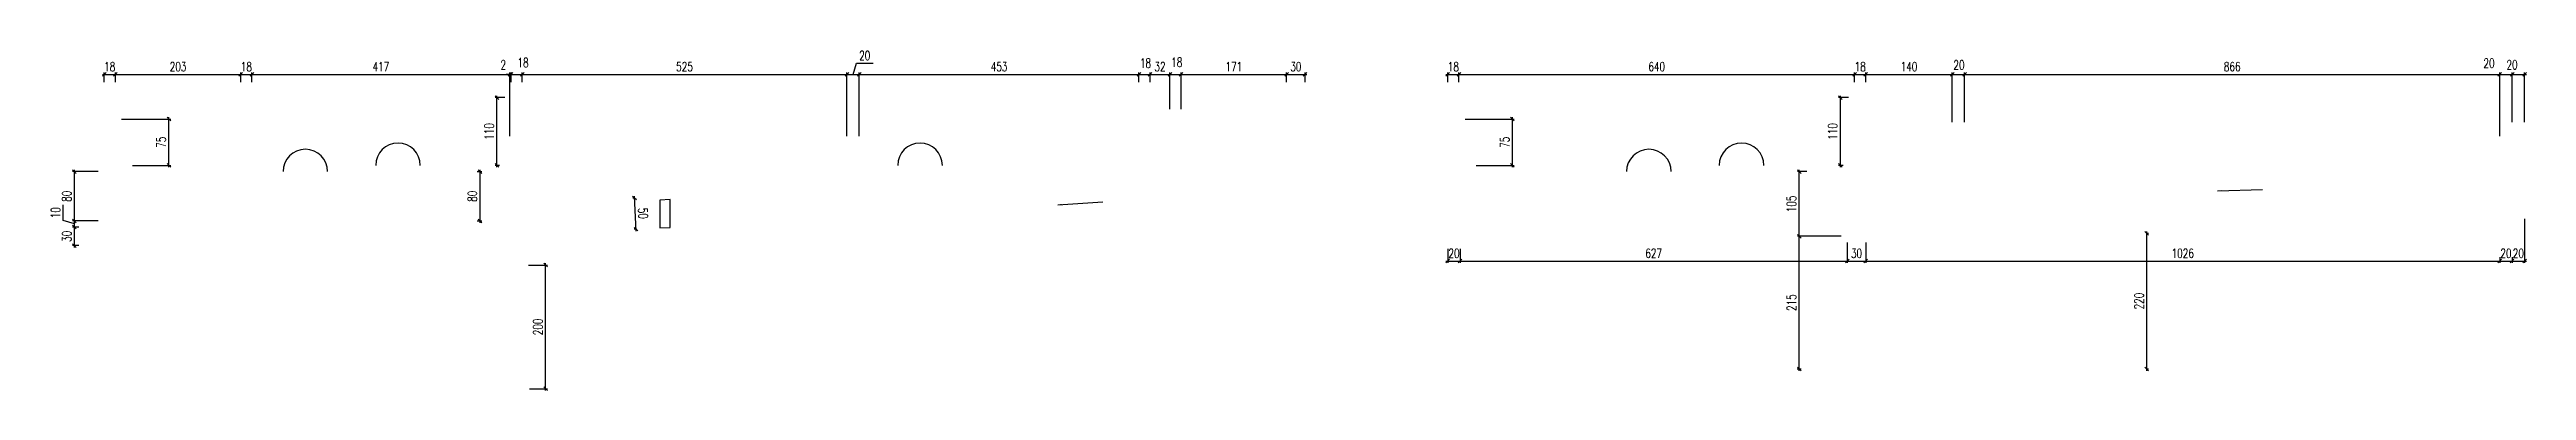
# Model space of a CAD drawing. Extents: x 307 to 786, y -197 to -94.
# Drawn here: x 319.77 to 359.86, y -196.98 to -191.45 of the extents above; entities that cross this region are included whole.
import ezdxf

# ---------------------------------------------------------------- set-up
doc = ezdxf.new("R2010")
doc.units = 0
doc.header["$LTSCALE"] = 0.5
doc.header["$MEASUREMENT"] = 0
doc.layers.get('DEFPOINTS').update_dxf_attribs({"linetype": 'CONTINUOUS'})
doc.layers.add('COTATION', color=7, linetype='CONTINUOUS')
doc.styles.add('ROMANS8', font='romans.shx', dxfattribs={"width": 0.7})
doc.dimstyles.new('COT50 cm', dxfattribs={"dimtxt": 0.15, "dimasz": 0.06, "dimexe": 0.03, "dimexo": 0.1, "dimgap": 0.05, "dimtad": 1, "dimdec": 0, "dimlfac": 100, "dimzin": 0, "dimdsep": 46, "dimtxsty": 'ROMANS8', "dimblk1": 'OBLIQUE', "dimblk2": 'OBLIQUE', "dimsah": 1, "dimcen": 0.03, "dimdle": 0.03, "dimclrt": 1, "dimadec": 0, "dimazin": 0, "dimtfac": 1, "dimtdec": 0, "dimtmove": 0, "dimatfit": 3, "dimfxl": 1, "dimfxlon": 1, "dimtolj": 1, "dimtzin": 0, "dimlwd": -1, "dimlwe": -1, "dimarcsym": 0})

msp = doc.modelspace()

# ---------------------------------------------------------------- blocks, each defined once
blk = doc.blocks.new('_Oblique')
at = {"layer": 'COTATION', "color": 0, "lineweight": -2}
blk.add_line((-0.5, -0.5), (0.5, 0.5), dxfattribs=at)
blk = doc.blocks.new('*D1521')
at = {"layer": 'COTATION', "color": 0, "transparency": 16777216}
for p, q in [((329.242, -193.857), (329.212, -193.859)), ((329.267, -194.39), (329.241, -193.827)), ((329.265, -194.36), (329.236, -194.361))]:
    blk.add_line(p, q, dxfattribs=at)
at = {"layer": 'DEFPOINTS', "color": 0, "transparency": 16777216}
for p in [(329.242, -193.857), (329.257, -193.857), (329.281, -194.359)]:
    blk.add_point(p, dxfattribs=at)
at = {"layer": 'COTATION', "color": 0, "transparency": 16777216, "xscale": 0.06, "yscale": 0.06, "zscale": 0.06}
for p, rotation in [((329.242, -193.857), 92.65795305260876), ((329.265, -194.36), 272.6579530526088)]:
    blk.add_blockref('_Oblique', p, dxfattribs=dict(at, rotation=rotation))
at = {"layer": 'COTATION', "color": 1, "transparency": 16777216, "insert": (329.379, -194.103), "char_height": 0.15, "attachment_point": 5, "rotation": 272.658, "style": 'ROMANS8'}
blk.add_mtext('\\A1;50', dxfattribs=at)
blk = doc.blocks.new('*D1522')
at = {"layer": 'COTATION', "color": 0, "transparency": 16777216}
for p, q in [((326.694, -193.426), (326.771, -193.426)), ((326.741, -194.256), (326.741, -193.396)), ((326.694, -194.226), (326.771, -194.226))]:
    blk.add_line(p, q, dxfattribs=at)
at = {"layer": 'DEFPOINTS', "color": 0, "transparency": 16777216}
for p in [(326.594, -193.426), (326.741, -193.426), (326.594, -194.226)]:
    blk.add_point(p, dxfattribs=at)
at = {"layer": 'COTATION', "color": 0, "transparency": 16777216, "xscale": 0.06, "yscale": 0.06, "zscale": 0.06}
for p, rotation in [((326.741, -193.426), 90), ((326.741, -194.226), 270)]:
    blk.add_blockref('_Oblique', p, dxfattribs=dict(at, rotation=rotation))
at = {"layer": 'COTATION', "color": 1, "transparency": 16777216, "insert": (326.616, -193.826), "char_height": 0.15, "attachment_point": 5, "rotation": 90, "style": 'ROMANS8'}
blk.add_mtext('\\A1;80', dxfattribs=at)
blk = doc.blocks.new('*D1523')
at = {"layer": 'COTATION', "color": 0, "transparency": 16777216}
for p, q in [((320.629, -191.85), (320.869, -191.85)), ((320.659, -191.976), (320.659, -191.82)), ((320.839, -191.976), (320.839, -191.82))]:
    blk.add_line(p, q, dxfattribs=at)
at = {"layer": 'DEFPOINTS', "color": 0, "transparency": 16777216}
for p in [(320.839, -191.85), (320.659, -192.076), (320.839, -192.076)]:
    blk.add_point(p, dxfattribs=at)
at = {"layer": 'COTATION', "color": 0, "transparency": 16777216, "xscale": 0.06, "yscale": 0.06, "zscale": 0.06, "rotation": 180}
blk.add_blockref('_Oblique', (320.659, -191.85), dxfattribs=at)
at = {"layer": 'COTATION', "color": 0, "transparency": 16777216, "xscale": 0.06, "yscale": 0.06, "zscale": 0.06}
blk.add_blockref('_Oblique', (320.839, -191.85), dxfattribs=at)
at = {"layer": 'COTATION', "color": 1, "transparency": 16777216, "insert": (320.749, -191.725), "char_height": 0.15, "attachment_point": 5, "style": 'ROMANS8'}
blk.add_mtext('\\A1;18', dxfattribs=at)
blk = doc.blocks.new('*D1524')
at = {"layer": 'COTATION', "color": 0, "transparency": 16777216}
for p, q in [((320.809, -191.85), (322.899, -191.85)), ((320.839, -191.976), (320.839, -191.82)), ((322.869, -191.976), (322.869, -191.82))]:
    blk.add_line(p, q, dxfattribs=at)
at = {"layer": 'DEFPOINTS', "color": 0, "transparency": 16777216}
for p in [(322.869, -191.85), (320.839, -192.076), (322.869, -192.076)]:
    blk.add_point(p, dxfattribs=at)
at = {"layer": 'COTATION', "color": 0, "transparency": 16777216, "xscale": 0.06, "yscale": 0.06, "zscale": 0.06, "rotation": 180}
blk.add_blockref('_Oblique', (320.839, -191.85), dxfattribs=at)
at = {"layer": 'COTATION', "color": 0, "transparency": 16777216, "xscale": 0.06, "yscale": 0.06, "zscale": 0.06}
blk.add_blockref('_Oblique', (322.869, -191.85), dxfattribs=at)
at = {"layer": 'COTATION', "color": 1, "transparency": 16777216, "insert": (321.854, -191.725), "char_height": 0.15, "attachment_point": 5, "style": 'ROMANS8'}
blk.add_mtext('\\A1;203', dxfattribs=at)
blk = doc.blocks.new('*D1525')
at = {"layer": 'COTATION', "color": 0, "transparency": 16777216}
for p, q in [((322.839, -191.85), (323.079, -191.85)), ((322.869, -191.976), (322.869, -191.82)), ((323.049, -191.976), (323.049, -191.82))]:
    blk.add_line(p, q, dxfattribs=at)
at = {"layer": 'DEFPOINTS', "color": 0, "transparency": 16777216}
for p in [(323.049, -191.85), (322.869, -192.076), (323.049, -192.076)]:
    blk.add_point(p, dxfattribs=at)
at = {"layer": 'COTATION', "color": 0, "transparency": 16777216, "xscale": 0.06, "yscale": 0.06, "zscale": 0.06, "rotation": 180}
blk.add_blockref('_Oblique', (322.869, -191.85), dxfattribs=at)
at = {"layer": 'COTATION', "color": 0, "transparency": 16777216, "xscale": 0.06, "yscale": 0.06, "zscale": 0.06}
blk.add_blockref('_Oblique', (323.049, -191.85), dxfattribs=at)
at = {"layer": 'COTATION', "color": 1, "transparency": 16777216, "insert": (322.959, -191.725), "char_height": 0.15, "attachment_point": 5, "style": 'ROMANS8'}
blk.add_mtext('\\A1;18', dxfattribs=at)
blk = doc.blocks.new('*D1526')
at = {"layer": 'COTATION', "color": 0, "transparency": 16777216}
for p, q in [((323.019, -191.85), (327.254, -191.85)), ((323.049, -191.976), (323.049, -191.82)), ((327.224, -192.85), (327.224, -191.82))]:
    blk.add_line(p, q, dxfattribs=at)
at = {"layer": 'DEFPOINTS', "color": 0, "transparency": 16777216}
for p in [(327.224, -191.85), (323.049, -192.076), (327.224, -193.215)]:
    blk.add_point(p, dxfattribs=at)
at = {"layer": 'COTATION', "color": 0, "transparency": 16777216, "xscale": 0.06, "yscale": 0.06, "zscale": 0.06, "rotation": 180}
blk.add_blockref('_Oblique', (323.049, -191.85), dxfattribs=at)
at = {"layer": 'COTATION', "color": 0, "transparency": 16777216, "xscale": 0.06, "yscale": 0.06, "zscale": 0.06}
blk.add_blockref('_Oblique', (327.224, -191.85), dxfattribs=at)
at = {"layer": 'COTATION', "color": 1, "transparency": 16777216, "insert": (325.137, -191.725), "char_height": 0.15, "attachment_point": 5, "style": 'ROMANS8'}
blk.add_mtext('\\A1;417', dxfattribs=at)
blk = doc.blocks.new('*D1527')
at = {"layer": 'COTATION', "color": 0, "transparency": 16777216}
for p, q in [((327.214, -191.85), (327.454, -191.85)), ((327.244, -191.976), (327.244, -191.82)), ((327.424, -191.976), (327.424, -191.82))]:
    blk.add_line(p, q, dxfattribs=at)
at = {"layer": 'DEFPOINTS', "color": 0, "transparency": 16777216}
for p in [(327.424, -191.85), (327.244, -192.076), (327.424, -192.076)]:
    blk.add_point(p, dxfattribs=at)
at = {"layer": 'COTATION', "color": 0, "transparency": 16777216, "xscale": 0.06, "yscale": 0.06, "zscale": 0.06, "rotation": 180}
blk.add_blockref('_Oblique', (327.244, -191.85), dxfattribs=at)
at = {"layer": 'COTATION', "color": 0, "transparency": 16777216, "xscale": 0.06, "yscale": 0.06, "zscale": 0.06}
blk.add_blockref('_Oblique', (327.424, -191.85), dxfattribs=at)
at = {"layer": 'COTATION', "color": 1, "transparency": 16777216, "insert": (327.438, -191.659), "char_height": 0.15, "attachment_point": 5, "style": 'ROMANS8'}
blk.add_mtext('\\A1;18', dxfattribs=at)
blk = doc.blocks.new('*D1528')
at = {"layer": 'COTATION', "color": 0, "transparency": 16777216}
for p, q in [((327.224, -191.85), (327.164, -191.85)), ((327.224, -192.85), (327.224, -191.82)), ((327.224, -191.85), (327.244, -191.85)), ((327.244, -191.874), (327.244, -191.82)), ((327.244, -191.85), (327.304, -191.85))]:
    blk.add_line(p, q, dxfattribs=at)
at = {"layer": 'DEFPOINTS', "color": 0, "transparency": 16777216}
for p in [(327.244, -191.85), (327.244, -191.974), (327.224, -193.215)]:
    blk.add_point(p, dxfattribs=at)
at = {"layer": 'COTATION', "color": 0, "transparency": 16777216, "xscale": 0.06, "yscale": 0.06, "zscale": 0.06}
blk.add_blockref('_Oblique', (327.224, -191.85), dxfattribs=at)
at = {"layer": 'COTATION', "color": 0, "transparency": 16777216, "xscale": 0.06, "yscale": 0.06, "zscale": 0.06, "rotation": 180}
blk.add_blockref('_Oblique', (327.244, -191.85), dxfattribs=at)
at = {"layer": 'COTATION', "color": 1, "transparency": 16777216, "insert": (327.118, -191.695), "char_height": 0.15, "attachment_point": 5, "style": 'ROMANS8'}
blk.add_mtext('\\A1;2', dxfattribs=at)
blk = doc.blocks.new('*D1529')
at = {"layer": 'COTATION', "color": 0, "transparency": 16777216}
for p, q in [((327.394, -191.85), (332.708, -191.85)), ((327.424, -191.976), (327.424, -191.82)), ((332.678, -192.85), (332.678, -191.82))]:
    blk.add_line(p, q, dxfattribs=at)
at = {"layer": 'DEFPOINTS', "color": 0, "transparency": 16777216}
for p in [(332.678, -191.85), (327.424, -192.076), (332.678, -194.238)]:
    blk.add_point(p, dxfattribs=at)
at = {"layer": 'COTATION', "color": 0, "transparency": 16777216, "xscale": 0.06, "yscale": 0.06, "zscale": 0.06, "rotation": 180}
blk.add_blockref('_Oblique', (327.424, -191.85), dxfattribs=at)
at = {"layer": 'COTATION', "color": 0, "transparency": 16777216, "xscale": 0.06, "yscale": 0.06, "zscale": 0.06}
blk.add_blockref('_Oblique', (332.678, -191.85), dxfattribs=at)
at = {"layer": 'COTATION', "color": 1, "transparency": 16777216, "insert": (330.051, -191.725), "char_height": 0.15, "attachment_point": 5, "style": 'ROMANS8'}
blk.add_mtext('\\A1;525', dxfattribs=at)
blk = doc.blocks.new('*D1530')
at = {"layer": 'COTATION', "color": 0, "transparency": 16777216}
for p, q in [((332.648, -191.85), (332.908, -191.85)), ((332.678, -192.85), (332.678, -191.82)), ((332.778, -191.85), (332.832, -191.67)), ((332.832, -191.67), (333.102, -191.67)), ((332.878, -192.85), (332.878, -191.82))]:
    blk.add_line(p, q, dxfattribs=at)
at = {"layer": 'DEFPOINTS', "color": 0, "transparency": 16777216}
for p in [(332.878, -191.85), (332.878, -193.978), (332.678, -194.238)]:
    blk.add_point(p, dxfattribs=at)
at = {"layer": 'COTATION', "color": 0, "transparency": 16777216, "xscale": 0.06, "yscale": 0.06, "zscale": 0.06, "rotation": 180}
blk.add_blockref('_Oblique', (332.678, -191.85), dxfattribs=at)
at = {"layer": 'COTATION', "color": 0, "transparency": 16777216, "xscale": 0.06, "yscale": 0.06, "zscale": 0.06}
blk.add_blockref('_Oblique', (332.878, -191.85), dxfattribs=at)
at = {"layer": 'COTATION', "color": 1, "transparency": 16777216, "insert": (332.967, -191.545), "char_height": 0.15, "attachment_point": 5, "style": 'ROMANS8'}
blk.add_mtext('\\A1;20', dxfattribs=at)
blk = doc.blocks.new('*D1531')
at = {"layer": 'COTATION', "color": 0, "transparency": 16777216}
for p, q in [((332.848, -191.85), (337.434, -191.85)), ((332.878, -192.85), (332.878, -191.82)), ((337.404, -191.976), (337.404, -191.82))]:
    blk.add_line(p, q, dxfattribs=at)
at = {"layer": 'DEFPOINTS', "color": 0, "transparency": 16777216}
for p in [(337.404, -191.85), (337.404, -192.076), (332.878, -193.978)]:
    blk.add_point(p, dxfattribs=at)
at = {"layer": 'COTATION', "color": 0, "transparency": 16777216, "xscale": 0.06, "yscale": 0.06, "zscale": 0.06, "rotation": 180}
blk.add_blockref('_Oblique', (332.878, -191.85), dxfattribs=at)
at = {"layer": 'COTATION', "color": 0, "transparency": 16777216, "xscale": 0.06, "yscale": 0.06, "zscale": 0.06}
blk.add_blockref('_Oblique', (337.404, -191.85), dxfattribs=at)
at = {"layer": 'COTATION', "color": 1, "transparency": 16777216, "insert": (335.141, -191.725), "char_height": 0.15, "attachment_point": 5, "style": 'ROMANS8'}
blk.add_mtext('\\A1;453', dxfattribs=at)
blk = doc.blocks.new('*D1532')
at = {"layer": 'COTATION', "color": 0, "transparency": 16777216}
for p, q in [((337.374, -191.85), (337.614, -191.85)), ((337.404, -191.976), (337.404, -191.82)), ((337.584, -191.976), (337.584, -191.82))]:
    blk.add_line(p, q, dxfattribs=at)
at = {"layer": 'DEFPOINTS', "color": 0, "transparency": 16777216}
for p in [(337.584, -191.85), (337.404, -192.076), (337.584, -192.076)]:
    blk.add_point(p, dxfattribs=at)
at = {"layer": 'COTATION', "color": 0, "transparency": 16777216, "xscale": 0.06, "yscale": 0.06, "zscale": 0.06, "rotation": 180}
blk.add_blockref('_Oblique', (337.404, -191.85), dxfattribs=at)
at = {"layer": 'COTATION', "color": 0, "transparency": 16777216, "xscale": 0.06, "yscale": 0.06, "zscale": 0.06}
blk.add_blockref('_Oblique', (337.584, -191.85), dxfattribs=at)
at = {"layer": 'COTATION', "color": 1, "transparency": 16777216, "insert": (337.511, -191.669), "char_height": 0.15, "attachment_point": 5, "style": 'ROMANS8'}
blk.add_mtext('\\A1;18', dxfattribs=at)
blk = doc.blocks.new('*D1533')
at = {"layer": 'COTATION', "color": 0, "transparency": 16777216}
for p, q in [((337.554, -191.85), (337.937, -191.85)), ((337.584, -191.976), (337.584, -191.82)), ((337.907, -192.415), (337.907, -191.82))]:
    blk.add_line(p, q, dxfattribs=at)
at = {"layer": 'DEFPOINTS', "color": 0, "transparency": 16777216}
for p in [(337.907, -191.85), (337.584, -192.076), (337.907, -192.515)]:
    blk.add_point(p, dxfattribs=at)
at = {"layer": 'COTATION', "color": 0, "transparency": 16777216, "xscale": 0.06, "yscale": 0.06, "zscale": 0.06, "rotation": 180}
blk.add_blockref('_Oblique', (337.584, -191.85), dxfattribs=at)
at = {"layer": 'COTATION', "color": 0, "transparency": 16777216, "xscale": 0.06, "yscale": 0.06, "zscale": 0.06}
blk.add_blockref('_Oblique', (337.907, -191.85), dxfattribs=at)
at = {"layer": 'COTATION', "color": 1, "transparency": 16777216, "insert": (337.746, -191.725), "char_height": 0.15, "attachment_point": 5, "style": 'ROMANS8'}
blk.add_mtext('\\A1;32', dxfattribs=at)
blk = doc.blocks.new('*D1534')
at = {"layer": 'COTATION', "color": 0, "transparency": 16777216}
for p, q in [((337.877, -191.85), (338.117, -191.85)), ((337.907, -192.415), (337.907, -191.82)), ((338.087, -192.415), (338.087, -191.82))]:
    blk.add_line(p, q, dxfattribs=at)
at = {"layer": 'DEFPOINTS', "color": 0, "transparency": 16777216}
for p in [(338.087, -191.85), (337.907, -192.515), (338.087, -192.515)]:
    blk.add_point(p, dxfattribs=at)
at = {"layer": 'COTATION', "color": 0, "transparency": 16777216, "xscale": 0.06, "yscale": 0.06, "zscale": 0.06, "rotation": 180}
blk.add_blockref('_Oblique', (337.907, -191.85), dxfattribs=at)
at = {"layer": 'COTATION', "color": 0, "transparency": 16777216, "xscale": 0.06, "yscale": 0.06, "zscale": 0.06}
blk.add_blockref('_Oblique', (338.087, -191.85), dxfattribs=at)
at = {"layer": 'COTATION', "color": 1, "transparency": 16777216, "insert": (338.018, -191.654), "char_height": 0.15, "attachment_point": 5, "style": 'ROMANS8'}
blk.add_mtext('\\A1;18', dxfattribs=at)
blk = doc.blocks.new('*D1535')
at = {"layer": 'COTATION', "color": 0, "transparency": 16777216}
for p, q in [((338.057, -191.85), (339.824, -191.85)), ((338.087, -192.415), (338.087, -191.82)), ((339.794, -191.976), (339.794, -191.82))]:
    blk.add_line(p, q, dxfattribs=at)
at = {"layer": 'DEFPOINTS', "color": 0, "transparency": 16777216}
for p in [(339.794, -191.85), (339.794, -192.076), (338.087, -192.515)]:
    blk.add_point(p, dxfattribs=at)
at = {"layer": 'COTATION', "color": 0, "transparency": 16777216, "xscale": 0.06, "yscale": 0.06, "zscale": 0.06, "rotation": 180}
blk.add_blockref('_Oblique', (338.087, -191.85), dxfattribs=at)
at = {"layer": 'COTATION', "color": 0, "transparency": 16777216, "xscale": 0.06, "yscale": 0.06, "zscale": 0.06}
blk.add_blockref('_Oblique', (339.794, -191.85), dxfattribs=at)
at = {"layer": 'COTATION', "color": 1, "transparency": 16777216, "insert": (338.941, -191.725), "char_height": 0.15, "attachment_point": 5, "style": 'ROMANS8'}
blk.add_mtext('\\A1;171', dxfattribs=at)
blk = doc.blocks.new('*D1536')
at = {"layer": 'COTATION', "color": 0, "transparency": 16777216}
for p, q in [((339.764, -191.85), (340.124, -191.85)), ((339.794, -191.976), (339.794, -191.82)), ((340.094, -191.976), (340.094, -191.82))]:
    blk.add_line(p, q, dxfattribs=at)
at = {"layer": 'DEFPOINTS', "color": 0, "transparency": 16777216}
for p in [(340.094, -191.85), (339.794, -192.076), (340.094, -192.076)]:
    blk.add_point(p, dxfattribs=at)
at = {"layer": 'COTATION', "color": 0, "transparency": 16777216, "xscale": 0.06, "yscale": 0.06, "zscale": 0.06, "rotation": 180}
blk.add_blockref('_Oblique', (339.794, -191.85), dxfattribs=at)
at = {"layer": 'COTATION', "color": 0, "transparency": 16777216, "xscale": 0.06, "yscale": 0.06, "zscale": 0.06}
blk.add_blockref('_Oblique', (340.094, -191.85), dxfattribs=at)
at = {"layer": 'COTATION', "color": 1, "transparency": 16777216, "insert": (339.944, -191.725), "char_height": 0.15, "attachment_point": 5, "style": 'ROMANS8'}
blk.add_mtext('\\A1;30', dxfattribs=at)
blk = doc.blocks.new('*D1537')
at = {"layer": 'COTATION', "color": 0, "transparency": 16777216}
for p, q in [((320.249, -194.326), (320.147, -194.326)), ((320.177, -194.656), (320.177, -194.296)), ((320.249, -194.626), (320.147, -194.626))]:
    blk.add_line(p, q, dxfattribs=at)
at = {"layer": 'DEFPOINTS', "color": 0, "transparency": 16777216}
for p in [(320.177, -194.326), (320.349, -194.326), (320.349, -194.626)]:
    blk.add_point(p, dxfattribs=at)
at = {"layer": 'COTATION', "color": 0, "transparency": 16777216, "xscale": 0.06, "yscale": 0.06, "zscale": 0.06}
for p, rotation in [((320.177, -194.326), 90), ((320.177, -194.626), 270)]:
    blk.add_blockref('_Oblique', p, dxfattribs=dict(at, rotation=rotation))
at = {"layer": 'COTATION', "color": 1, "transparency": 16777216, "insert": (320.052, -194.476), "char_height": 0.15, "attachment_point": 5, "rotation": 90, "style": 'ROMANS8'}
blk.add_mtext('\\A1;30', dxfattribs=at)
blk = doc.blocks.new('*D1538')
at = {"layer": 'COTATION', "color": 0, "transparency": 16777216}
for p, q in [((319.997, -194.222), (319.997, -193.967)), ((320.177, -194.276), (319.997, -194.222)), ((320.559, -194.226), (320.147, -194.226)), ((320.249, -194.326), (320.147, -194.326)), ((320.177, -194.356), (320.177, -194.196))]:
    blk.add_line(p, q, dxfattribs=at)
at = {"layer": 'DEFPOINTS', "color": 0, "transparency": 16777216}
for p in [(320.177, -194.226), (320.349, -194.326), (320.659, -194.226)]:
    blk.add_point(p, dxfattribs=at)
at = {"layer": 'COTATION', "color": 0, "transparency": 16777216, "xscale": 0.06, "yscale": 0.06, "zscale": 0.06}
for p, rotation in [((320.177, -194.226), 90), ((320.177, -194.326), 270)]:
    blk.add_blockref('_Oblique', p, dxfattribs=dict(at, rotation=rotation))
at = {"layer": 'COTATION', "color": 1, "transparency": 16777216, "insert": (319.872, -194.094), "char_height": 0.15, "attachment_point": 5, "rotation": 90, "style": 'ROMANS8'}
blk.add_mtext('\\A1;10', dxfattribs=at)
blk = doc.blocks.new('*D1539')
at = {"layer": 'COTATION', "color": 0, "transparency": 16777216}
for p, q in [((320.559, -193.426), (320.147, -193.426)), ((320.177, -194.256), (320.177, -193.396)), ((320.559, -194.226), (320.147, -194.226))]:
    blk.add_line(p, q, dxfattribs=at)
at = {"layer": 'DEFPOINTS', "color": 0, "transparency": 16777216}
for p in [(320.177, -193.426), (320.659, -193.426), (320.659, -194.226)]:
    blk.add_point(p, dxfattribs=at)
at = {"layer": 'COTATION', "color": 0, "transparency": 16777216, "xscale": 0.06, "yscale": 0.06, "zscale": 0.06}
for p, rotation in [((320.177, -193.426), 90), ((320.177, -194.226), 270)]:
    blk.add_blockref('_Oblique', p, dxfattribs=dict(at, rotation=rotation))
at = {"layer": 'COTATION', "color": 1, "transparency": 16777216, "insert": (320.052, -193.826), "char_height": 0.15, "attachment_point": 5, "rotation": 90, "style": 'ROMANS8'}
blk.add_mtext('\\A1;80', dxfattribs=at)
blk = doc.blocks.new('*D1544')
at = {"layer": 'COTATION', "color": 0, "transparency": 16777216}
for p, q in [((327.144, -192.226), (326.984, -192.226)), ((327.014, -193.356), (327.014, -192.196)), ((327.058, -193.326), (326.984, -193.326))]:
    blk.add_line(p, q, dxfattribs=at)
at = {"layer": 'DEFPOINTS', "color": 0, "transparency": 16777216}
for p in [(327.014, -192.226), (327.244, -192.226), (327.158, -193.326)]:
    blk.add_point(p, dxfattribs=at)
at = {"layer": 'COTATION', "color": 0, "transparency": 16777216, "xscale": 0.06, "yscale": 0.06, "zscale": 0.06}
for p, rotation in [((327.014, -192.226), 90), ((327.014, -193.326), 270)]:
    blk.add_blockref('_Oblique', p, dxfattribs=dict(at, rotation=rotation))
at = {"layer": 'COTATION', "color": 1, "transparency": 16777216, "insert": (326.889, -192.776), "char_height": 0.15, "attachment_point": 5, "rotation": 90, "style": 'ROMANS8'}
blk.add_mtext('\\A1;110', dxfattribs=at)
blk = doc.blocks.new('*D1545')
at = {"layer": 'COTATION', "color": 0, "transparency": 16777216}
for p, q in [((320.939, -192.576), (321.736, -192.576)), ((321.706, -193.356), (321.706, -192.546)), ((321.119, -193.326), (321.736, -193.326))]:
    blk.add_line(p, q, dxfattribs=at)
at = {"layer": 'DEFPOINTS', "color": 0, "transparency": 16777216}
for p in [(320.839, -192.576), (321.706, -192.576), (321.019, -193.326)]:
    blk.add_point(p, dxfattribs=at)
at = {"layer": 'COTATION', "color": 0, "transparency": 16777216, "xscale": 0.06, "yscale": 0.06, "zscale": 0.06}
for p, rotation in [((321.706, -192.576), 90), ((321.706, -193.326), 270)]:
    blk.add_blockref('_Oblique', p, dxfattribs=dict(at, rotation=rotation))
at = {"layer": 'COTATION', "color": 1, "transparency": 16777216, "insert": (321.581, -192.951), "char_height": 0.15, "attachment_point": 5, "rotation": 90, "style": 'ROMANS8'}
blk.add_mtext('\\A1;75', dxfattribs=at)
blk = doc.blocks.new('*D1548')
at = {"layer": 'COTATION', "color": 0, "transparency": 16777216}
for p, q in [((342.373, -191.85), (342.613, -191.85)), ((342.403, -191.976), (342.403, -191.82)), ((342.583, -191.976), (342.583, -191.82))]:
    blk.add_line(p, q, dxfattribs=at)
at = {"layer": 'DEFPOINTS', "color": 0, "transparency": 16777216}
for p in [(342.583, -191.85), (342.403, -192.076), (342.583, -192.076)]:
    blk.add_point(p, dxfattribs=at)
at = {"layer": 'COTATION', "color": 0, "transparency": 16777216, "xscale": 0.06, "yscale": 0.06, "zscale": 0.06, "rotation": 180}
blk.add_blockref('_Oblique', (342.403, -191.85), dxfattribs=at)
at = {"layer": 'COTATION', "color": 0, "transparency": 16777216, "xscale": 0.06, "yscale": 0.06, "zscale": 0.06}
blk.add_blockref('_Oblique', (342.583, -191.85), dxfattribs=at)
at = {"layer": 'COTATION', "color": 1, "transparency": 16777216, "insert": (342.493, -191.725), "char_height": 0.15, "attachment_point": 5, "style": 'ROMANS8'}
blk.add_mtext('\\A1;18', dxfattribs=at)
blk = doc.blocks.new('*D1549')
at = {"layer": 'COTATION', "color": 0, "transparency": 16777216}
for p, q in [((342.553, -191.85), (349.018, -191.85)), ((342.583, -191.976), (342.583, -191.82)), ((348.988, -191.976), (348.988, -191.82))]:
    blk.add_line(p, q, dxfattribs=at)
at = {"layer": 'DEFPOINTS', "color": 0, "transparency": 16777216}
for p in [(348.988, -191.85), (342.583, -192.076), (348.988, -192.076)]:
    blk.add_point(p, dxfattribs=at)
at = {"layer": 'COTATION', "color": 0, "transparency": 16777216, "xscale": 0.06, "yscale": 0.06, "zscale": 0.06, "rotation": 180}
blk.add_blockref('_Oblique', (342.583, -191.85), dxfattribs=at)
at = {"layer": 'COTATION', "color": 0, "transparency": 16777216, "xscale": 0.06, "yscale": 0.06, "zscale": 0.06}
blk.add_blockref('_Oblique', (348.988, -191.85), dxfattribs=at)
at = {"layer": 'COTATION', "color": 1, "transparency": 16777216, "insert": (345.785, -191.725), "char_height": 0.15, "attachment_point": 5, "style": 'ROMANS8'}
blk.add_mtext('\\A1;640', dxfattribs=at)
blk = doc.blocks.new('*D1550')
at = {"layer": 'COTATION', "color": 0, "transparency": 16777216}
for p, q in [((349.138, -191.85), (350.598, -191.85)), ((349.168, -191.976), (349.168, -191.82)), ((350.568, -192.626), (350.568, -191.82))]:
    blk.add_line(p, q, dxfattribs=at)
at = {"layer": 'DEFPOINTS', "color": 0, "transparency": 16777216}
for p in [(350.568, -191.85), (349.168, -192.076), (350.568, -192.726)]:
    blk.add_point(p, dxfattribs=at)
at = {"layer": 'COTATION', "color": 0, "transparency": 16777216, "xscale": 0.06, "yscale": 0.06, "zscale": 0.06, "rotation": 180}
blk.add_blockref('_Oblique', (349.168, -191.85), dxfattribs=at)
at = {"layer": 'COTATION', "color": 0, "transparency": 16777216, "xscale": 0.06, "yscale": 0.06, "zscale": 0.06}
blk.add_blockref('_Oblique', (350.568, -191.85), dxfattribs=at)
at = {"layer": 'COTATION', "color": 1, "transparency": 16777216, "insert": (349.868, -191.725), "char_height": 0.15, "attachment_point": 5, "style": 'ROMANS8'}
blk.add_mtext('\\A1;140', dxfattribs=at)
blk = doc.blocks.new('*D1551')
at = {"layer": 'COTATION', "color": 0, "transparency": 16777216}
for p, q in [((350.738, -191.85), (359.458, -191.85)), ((350.768, -192.626), (350.768, -191.82)), ((359.428, -192.85), (359.428, -191.82))]:
    blk.add_line(p, q, dxfattribs=at)
at = {"layer": 'DEFPOINTS', "color": 0, "transparency": 16777216}
for p in [(359.428, -191.85), (350.768, -192.726), (359.428, -194.102)]:
    blk.add_point(p, dxfattribs=at)
at = {"layer": 'COTATION', "color": 0, "transparency": 16777216, "xscale": 0.06, "yscale": 0.06, "zscale": 0.06, "rotation": 180}
blk.add_blockref('_Oblique', (350.768, -191.85), dxfattribs=at)
at = {"layer": 'COTATION', "color": 0, "transparency": 16777216, "xscale": 0.06, "yscale": 0.06, "zscale": 0.06}
blk.add_blockref('_Oblique', (359.428, -191.85), dxfattribs=at)
at = {"layer": 'COTATION', "color": 1, "transparency": 16777216, "insert": (355.098, -191.725), "char_height": 0.15, "attachment_point": 5, "style": 'ROMANS8'}
blk.add_mtext('\\A1;866', dxfattribs=at)
blk = doc.blocks.new('*D1552')
at = {"layer": 'COTATION', "color": 0, "transparency": 16777216}
for p, q in [((359.398, -191.85), (359.661, -191.85)), ((359.428, -192.85), (359.428, -191.82)), ((359.631, -192.626), (359.631, -191.82))]:
    blk.add_line(p, q, dxfattribs=at)
at = {"layer": 'DEFPOINTS', "color": 0, "transparency": 16777216}
for p in [(359.631, -191.85), (359.631, -192.726), (359.428, -194.102)]:
    blk.add_point(p, dxfattribs=at)
at = {"layer": 'COTATION', "color": 0, "transparency": 16777216, "xscale": 0.06, "yscale": 0.06, "zscale": 0.06, "rotation": 180}
blk.add_blockref('_Oblique', (359.428, -191.85), dxfattribs=at)
at = {"layer": 'COTATION', "color": 0, "transparency": 16777216, "xscale": 0.06, "yscale": 0.06, "zscale": 0.06}
blk.add_blockref('_Oblique', (359.631, -191.85), dxfattribs=at)
at = {"layer": 'COTATION', "color": 1, "transparency": 16777216, "insert": (359.255, -191.669), "char_height": 0.15, "attachment_point": 5, "style": 'ROMANS8'}
blk.add_mtext('\\A1;20', dxfattribs=at)
blk = doc.blocks.new('*D1553')
at = {"layer": 'COTATION', "color": 0, "transparency": 16777216}
for p, q in [((359.601, -191.85), (359.861, -191.85)), ((359.631, -192.626), (359.631, -191.82)), ((359.831, -192.626), (359.831, -191.82))]:
    blk.add_line(p, q, dxfattribs=at)
at = {"layer": 'DEFPOINTS', "color": 0, "transparency": 16777216}
for p in [(359.831, -191.85), (359.631, -192.726), (359.831, -192.726)]:
    blk.add_point(p, dxfattribs=at)
at = {"layer": 'COTATION', "color": 0, "transparency": 16777216, "xscale": 0.06, "yscale": 0.06, "zscale": 0.06, "rotation": 180}
blk.add_blockref('_Oblique', (359.631, -191.85), dxfattribs=at)
at = {"layer": 'COTATION', "color": 0, "transparency": 16777216, "xscale": 0.06, "yscale": 0.06, "zscale": 0.06}
blk.add_blockref('_Oblique', (359.831, -191.85), dxfattribs=at)
at = {"layer": 'COTATION', "color": 1, "transparency": 16777216, "insert": (359.628, -191.695), "char_height": 0.15, "attachment_point": 5, "style": 'ROMANS8'}
blk.add_mtext('\\A1;20', dxfattribs=at)
blk = doc.blocks.new('*D1546')
at = {"layer": 'COTATION', "color": 0, "transparency": 16777216}
for p, q in [((348.888, -192.226), (348.727, -192.226)), ((348.757, -193.356), (348.757, -192.196)), ((348.802, -193.326), (348.727, -193.326))]:
    blk.add_line(p, q, dxfattribs=at)
at = {"layer": 'DEFPOINTS', "color": 0, "transparency": 16777216}
for p in [(348.757, -192.226), (348.988, -192.226), (348.902, -193.326)]:
    blk.add_point(p, dxfattribs=at)
at = {"layer": 'COTATION', "color": 0, "transparency": 16777216, "xscale": 0.06, "yscale": 0.06, "zscale": 0.06}
for p, rotation in [((348.757, -192.226), 90), ((348.757, -193.326), 270)]:
    blk.add_blockref('_Oblique', p, dxfattribs=dict(at, rotation=rotation))
at = {"layer": 'COTATION', "color": 1, "transparency": 16777216, "insert": (348.632, -192.776), "char_height": 0.15, "attachment_point": 5, "rotation": 90, "style": 'ROMANS8'}
blk.add_mtext('\\A1;110', dxfattribs=at)
blk = doc.blocks.new('*D1547')
at = {"layer": 'COTATION', "color": 0, "transparency": 16777216}
for p, q in [((342.683, -192.576), (343.48, -192.576)), ((343.45, -193.356), (343.45, -192.546)), ((342.862, -193.326), (343.48, -193.326))]:
    blk.add_line(p, q, dxfattribs=at)
at = {"layer": 'DEFPOINTS', "color": 0, "transparency": 16777216}
for p in [(342.583, -192.576), (343.45, -192.576), (342.762, -193.326)]:
    blk.add_point(p, dxfattribs=at)
at = {"layer": 'COTATION', "color": 0, "transparency": 16777216, "xscale": 0.06, "yscale": 0.06, "zscale": 0.06}
for p, rotation in [((343.45, -192.576), 90), ((343.45, -193.326), 270)]:
    blk.add_blockref('_Oblique', p, dxfattribs=dict(at, rotation=rotation))
at = {"layer": 'COTATION', "color": 1, "transparency": 16777216, "insert": (343.325, -192.951), "char_height": 0.15, "attachment_point": 5, "rotation": 90, "style": 'ROMANS8'}
blk.add_mtext('\\A1;75', dxfattribs=at)
blk = doc.blocks.new('*D1554')
at = {"layer": 'COTATION', "color": 0, "transparency": 16777216}
for p, q in [((348.768, -194.476), (348.061, -194.476)), ((348.091, -196.656), (348.091, -194.446)), ((348.06, -196.626), (348.121, -196.626))]:
    blk.add_line(p, q, dxfattribs=at)
at = {"layer": 'DEFPOINTS', "color": 0, "transparency": 16777216}
for p in [(348.091, -194.476), (348.868, -194.476), (347.96, -196.626)]:
    blk.add_point(p, dxfattribs=at)
at = {"layer": 'COTATION', "color": 0, "transparency": 16777216, "xscale": 0.06, "yscale": 0.06, "zscale": 0.06}
for p, rotation in [((348.091, -194.476), 90), ((348.091, -196.626), 270)]:
    blk.add_blockref('_Oblique', p, dxfattribs=dict(at, rotation=rotation))
at = {"layer": 'COTATION', "color": 1, "transparency": 16777216, "insert": (347.966, -195.551), "char_height": 0.15, "attachment_point": 5, "rotation": 90, "style": 'ROMANS8'}
blk.add_mtext('\\A1;215', dxfattribs=at)
blk = doc.blocks.new('*D1555')
at = {"layer": 'COTATION', "color": 0, "transparency": 16777216}
for p, q in [((348.214, -193.426), (348.061, -193.426)), ((348.091, -194.506), (348.091, -193.396)), ((348.768, -194.476), (348.061, -194.476))]:
    blk.add_line(p, q, dxfattribs=at)
at = {"layer": 'DEFPOINTS', "color": 0, "transparency": 16777216}
for p in [(348.091, -193.426), (348.314, -193.426), (348.868, -194.476)]:
    blk.add_point(p, dxfattribs=at)
at = {"layer": 'COTATION', "color": 0, "transparency": 16777216, "xscale": 0.06, "yscale": 0.06, "zscale": 0.06}
for p, rotation in [((348.091, -193.426), 90), ((348.091, -194.476), 270)]:
    blk.add_blockref('_Oblique', p, dxfattribs=dict(at, rotation=rotation))
at = {"layer": 'COTATION', "color": 1, "transparency": 16777216, "insert": (347.966, -193.951), "char_height": 0.15, "attachment_point": 5, "rotation": 90, "style": 'ROMANS8'}
blk.add_mtext('\\A1;105', dxfattribs=at)
blk = doc.blocks.new('*D1556')
at = {"layer": 'COTATION', "color": 0, "transparency": 16777216}
for p, q in [((350.538, -191.85), (350.798, -191.85)), ((350.568, -192.626), (350.568, -191.82)), ((350.768, -191.913), (350.768, -191.82))]:
    blk.add_line(p, q, dxfattribs=at)
at = {"layer": 'DEFPOINTS', "color": 0, "transparency": 16777216}
for p in [(350.768, -191.85), (350.768, -192.013), (350.568, -192.726)]:
    blk.add_point(p, dxfattribs=at)
at = {"layer": 'COTATION', "color": 0, "transparency": 16777216, "xscale": 0.06, "yscale": 0.06, "zscale": 0.06, "rotation": 180}
blk.add_blockref('_Oblique', (350.568, -191.85), dxfattribs=at)
at = {"layer": 'COTATION', "color": 0, "transparency": 16777216, "xscale": 0.06, "yscale": 0.06, "zscale": 0.06}
blk.add_blockref('_Oblique', (350.768, -191.85), dxfattribs=at)
at = {"layer": 'COTATION', "color": 1, "transparency": 16777216, "insert": (350.676, -191.697), "char_height": 0.15, "attachment_point": 5, "style": 'ROMANS8'}
blk.add_mtext('\\A1;20', dxfattribs=at)
blk = doc.blocks.new('*D1557')
at = {"layer": 'COTATION', "color": 0, "transparency": 16777216}
for p, q in [((348.958, -191.85), (349.198, -191.85)), ((348.988, -191.976), (348.988, -191.82)), ((349.168, -191.868), (349.168, -191.82))]:
    blk.add_line(p, q, dxfattribs=at)
at = {"layer": 'DEFPOINTS', "color": 0, "transparency": 16777216}
for p in [(349.168, -191.85), (349.168, -191.968), (348.988, -192.076)]:
    blk.add_point(p, dxfattribs=at)
at = {"layer": 'COTATION', "color": 0, "transparency": 16777216, "xscale": 0.06, "yscale": 0.06, "zscale": 0.06, "rotation": 180}
blk.add_blockref('_Oblique', (348.988, -191.85), dxfattribs=at)
at = {"layer": 'COTATION', "color": 0, "transparency": 16777216, "xscale": 0.06, "yscale": 0.06, "zscale": 0.06}
blk.add_blockref('_Oblique', (349.168, -191.85), dxfattribs=at)
at = {"layer": 'COTATION', "color": 1, "transparency": 16777216, "insert": (349.078, -191.725), "char_height": 0.15, "attachment_point": 5, "style": 'ROMANS8'}
blk.add_mtext('\\A1;18', dxfattribs=at)
blk = doc.blocks.new('*D1558')
at = {"layer": 'COTATION', "color": 0, "transparency": 16777216}
for p, q in [((342.403, -194.676), (342.403, -194.906)), ((342.603, -194.676), (342.603, -194.906)), ((342.373, -194.876), (342.633, -194.876))]:
    blk.add_line(p, q, dxfattribs=at)
at = {"layer": 'DEFPOINTS', "color": 0, "transparency": 16777216}
for p in [(342.403, -194.576), (342.603, -194.576), (342.603, -194.876)]:
    blk.add_point(p, dxfattribs=at)
at = {"layer": 'COTATION', "color": 0, "transparency": 16777216, "xscale": 0.06, "yscale": 0.06, "zscale": 0.06, "rotation": 180}
blk.add_blockref('_Oblique', (342.403, -194.876), dxfattribs=at)
at = {"layer": 'COTATION', "color": 0, "transparency": 16777216, "xscale": 0.06, "yscale": 0.06, "zscale": 0.06}
blk.add_blockref('_Oblique', (342.603, -194.876), dxfattribs=at)
at = {"layer": 'COTATION', "color": 1, "transparency": 16777216, "insert": (342.503, -194.751), "char_height": 0.15, "attachment_point": 5, "style": 'ROMANS8'}
blk.add_mtext('\\A1;20', dxfattribs=at)
blk = doc.blocks.new('*D1559')
at = {"layer": 'COTATION', "color": 0, "transparency": 16777216}
for p, q in [((342.603, -194.676), (342.603, -194.906)), ((348.868, -194.576), (348.868, -194.906)), ((342.573, -194.876), (348.898, -194.876))]:
    blk.add_line(p, q, dxfattribs=at)
at = {"layer": 'DEFPOINTS', "color": 0, "transparency": 16777216}
for p in [(342.603, -194.576), (348.868, -194.476), (348.868, -194.876)]:
    blk.add_point(p, dxfattribs=at)
at = {"layer": 'COTATION', "color": 0, "transparency": 16777216, "xscale": 0.06, "yscale": 0.06, "zscale": 0.06, "rotation": 180}
blk.add_blockref('_Oblique', (342.603, -194.876), dxfattribs=at)
at = {"layer": 'COTATION', "color": 0, "transparency": 16777216, "xscale": 0.06, "yscale": 0.06, "zscale": 0.06}
blk.add_blockref('_Oblique', (348.868, -194.876), dxfattribs=at)
at = {"layer": 'COTATION', "color": 1, "transparency": 16777216, "insert": (345.735, -194.751), "char_height": 0.15, "attachment_point": 5, "style": 'ROMANS8'}
blk.add_mtext('\\A1;627', dxfattribs=at)
blk = doc.blocks.new('*D1560')
at = {"layer": 'COTATION', "color": 0, "transparency": 16777216}
for p, q in [((348.868, -194.576), (348.868, -194.906)), ((349.168, -194.576), (349.168, -194.906)), ((348.838, -194.876), (349.198, -194.876))]:
    blk.add_line(p, q, dxfattribs=at)
at = {"layer": 'DEFPOINTS', "color": 0, "transparency": 16777216}
for p in [(348.868, -194.476), (349.168, -194.476), (349.168, -194.876)]:
    blk.add_point(p, dxfattribs=at)
at = {"layer": 'COTATION', "color": 0, "transparency": 16777216, "xscale": 0.06, "yscale": 0.06, "zscale": 0.06, "rotation": 180}
blk.add_blockref('_Oblique', (348.868, -194.876), dxfattribs=at)
at = {"layer": 'COTATION', "color": 0, "transparency": 16777216, "xscale": 0.06, "yscale": 0.06, "zscale": 0.06}
blk.add_blockref('_Oblique', (349.168, -194.876), dxfattribs=at)
at = {"layer": 'COTATION', "color": 1, "transparency": 16777216, "insert": (349.018, -194.751), "char_height": 0.15, "attachment_point": 5, "style": 'ROMANS8'}
blk.add_mtext('\\A1;30', dxfattribs=at)
blk = doc.blocks.new('*D1561')
at = {"layer": 'COTATION', "color": 0, "transparency": 16777216}
for p, q in [((349.168, -194.576), (349.168, -194.906)), ((359.428, -194.813), (359.428, -194.906)), ((349.138, -194.876), (359.458, -194.876))]:
    blk.add_line(p, q, dxfattribs=at)
at = {"layer": 'DEFPOINTS', "color": 0, "transparency": 16777216}
for p in [(349.168, -194.476), (359.428, -194.713), (359.428, -194.876)]:
    blk.add_point(p, dxfattribs=at)
at = {"layer": 'COTATION', "color": 0, "transparency": 16777216, "xscale": 0.06, "yscale": 0.06, "zscale": 0.06, "rotation": 180}
blk.add_blockref('_Oblique', (349.168, -194.876), dxfattribs=at)
at = {"layer": 'COTATION', "color": 0, "transparency": 16777216, "xscale": 0.06, "yscale": 0.06, "zscale": 0.06}
blk.add_blockref('_Oblique', (359.428, -194.876), dxfattribs=at)
at = {"layer": 'COTATION', "color": 1, "transparency": 16777216, "insert": (354.298, -194.751), "char_height": 0.15, "attachment_point": 5, "style": 'ROMANS8'}
blk.add_mtext('\\A1;1026', dxfattribs=at)
blk = doc.blocks.new('*D1562')
at = {"layer": 'COTATION', "color": 0, "transparency": 16777216}
for p, q in [((359.428, -194.813), (359.428, -194.906)), ((359.628, -194.813), (359.628, -194.906)), ((359.398, -194.876), (359.658, -194.876))]:
    blk.add_line(p, q, dxfattribs=at)
at = {"layer": 'DEFPOINTS', "color": 0, "transparency": 16777216}
for p in [(359.428, -194.713), (359.628, -194.713), (359.628, -194.876)]:
    blk.add_point(p, dxfattribs=at)
at = {"layer": 'COTATION', "color": 0, "transparency": 16777216, "xscale": 0.06, "yscale": 0.06, "zscale": 0.06, "rotation": 180}
blk.add_blockref('_Oblique', (359.428, -194.876), dxfattribs=at)
at = {"layer": 'COTATION', "color": 0, "transparency": 16777216, "xscale": 0.06, "yscale": 0.06, "zscale": 0.06}
blk.add_blockref('_Oblique', (359.628, -194.876), dxfattribs=at)
at = {"layer": 'COTATION', "color": 1, "transparency": 16777216, "insert": (359.528, -194.751), "char_height": 0.15, "attachment_point": 5, "style": 'ROMANS8'}
blk.add_mtext('\\A1;20', dxfattribs=at)
blk = doc.blocks.new('*D1563')
at = {"layer": 'COTATION', "color": 0, "transparency": 16777216}
for p, q in [((359.831, -194.19), (359.831, -194.906)), ((359.628, -194.813), (359.628, -194.906)), ((359.598, -194.876), (359.861, -194.876))]:
    blk.add_line(p, q, dxfattribs=at)
at = {"layer": 'DEFPOINTS', "color": 0, "transparency": 16777216}
for p in [(359.831, -194.09), (359.628, -194.713), (359.831, -194.876)]:
    blk.add_point(p, dxfattribs=at)
at = {"layer": 'COTATION', "color": 0, "transparency": 16777216, "xscale": 0.06, "yscale": 0.06, "zscale": 0.06, "rotation": 180}
blk.add_blockref('_Oblique', (359.628, -194.876), dxfattribs=at)
at = {"layer": 'COTATION', "color": 0, "transparency": 16777216, "xscale": 0.06, "yscale": 0.06, "zscale": 0.06}
blk.add_blockref('_Oblique', (359.831, -194.876), dxfattribs=at)
at = {"layer": 'COTATION', "color": 1, "transparency": 16777216, "insert": (359.729, -194.751), "char_height": 0.15, "attachment_point": 5, "style": 'ROMANS8'}
blk.add_mtext('\\A1;20', dxfattribs=at)
blk = doc.blocks.new('*D1564')
at = {"layer": 'COTATION', "color": 0, "transparency": 16777216}
for p, q in [((353.716, -196.656), (353.716, -194.396)), ((353.716, -194.426), (353.746, -194.426)), ((353.716, -196.626), (353.746, -196.626))]:
    blk.add_line(p, q, dxfattribs=at)
at = {"layer": 'DEFPOINTS', "color": 0, "transparency": 16777216}
for p in [(353.655, -194.426), (353.716, -194.426), (353.655, -196.626)]:
    blk.add_point(p, dxfattribs=at)
at = {"layer": 'COTATION', "color": 0, "transparency": 16777216, "xscale": 0.06, "yscale": 0.06, "zscale": 0.06}
for p, rotation in [((353.716, -194.426), 90), ((353.716, -196.626), 270)]:
    blk.add_blockref('_Oblique', p, dxfattribs=dict(at, rotation=rotation))
at = {"layer": 'COTATION', "color": 1, "transparency": 16777216, "insert": (353.591, -195.526), "char_height": 0.15, "attachment_point": 5, "rotation": 90, "style": 'ROMANS8'}
blk.add_mtext('\\A1;220', dxfattribs=at)
blk = doc.blocks.new('*D1608')
at = {"layer": 'COTATION', "color": 0, "transparency": 16777216}
for p, q in [((327.524, -194.943), (327.831, -194.943)), ((327.801, -196.976), (327.801, -194.913)), ((327.544, -196.946), (327.831, -196.946))]:
    blk.add_line(p, q, dxfattribs=at)
at = {"layer": 'DEFPOINTS', "color": 0, "transparency": 16777216}
for p in [(327.424, -194.943), (327.801, -194.943), (327.444, -196.946)]:
    blk.add_point(p, dxfattribs=at)
at = {"layer": 'COTATION', "color": 0, "transparency": 16777216, "xscale": 0.06, "yscale": 0.06, "zscale": 0.06}
for p, rotation in [((327.801, -194.943), 90), ((327.801, -196.946), 270)]:
    blk.add_blockref('_Oblique', p, dxfattribs=dict(at, rotation=rotation))
at = {"layer": 'COTATION', "color": 1, "transparency": 16777216, "insert": (327.676, -195.944), "char_height": 0.15, "attachment_point": 5, "rotation": 90, "style": 'ROMANS8'}
blk.add_mtext('\\A1;200', dxfattribs=at)

# ---------------------------------------------------------------- dimensions: what is measured, and where the dimension line sits
at = {"layer": 'COTATION'}
for base, p1, p2, picture, middle in [((327.2444, -191.8501), (327.2244, -193.2148), (327.2444, -191.9744), '*D1528', (327.1178, -191.8201)), ((327.4244, -191.8501), (327.2444, -192.0756), (327.4244, -192.0756), '*D1527', (327.4384, -191.7842)), ((337.5844, -191.8501), (337.4044, -192.0756), (337.5844, -192.0756), '*D1532', (337.5113, -191.794)), ((338.0872, -191.8501), (337.9072, -192.5146), (338.0872, -192.5146), '*D1534', (338.0185, -191.7791)), ((350.7678, -191.8501), (350.5678, -192.7258), (350.7678, -192.0127), '*D1556', (350.6763, -191.8215)), ((359.6305, -191.8501), (359.4278, -194.1017), (359.6305, -192.7258), '*D1552', (359.2546, -191.794)), ((359.8305, -191.8501), (359.6305, -192.7258), (359.8305, -192.7258), '*D1553', (359.6278, -191.8201)), ((349.1678, -191.8501), (348.9878, -192.0756), (349.1678, -191.9676), '*D1557', (349.0778, -191.8501)), ((359.8305, -194.8757), (359.6278, -194.7129), (359.8305, -194.0901), '*D1563', (359.7292, -194.8757)), ((359.6278, -194.8757), (359.4278, -194.7129), (359.6278, -194.7129), '*D1562', (359.5278, -194.8757))]:
    dim = msp.add_linear_dim(base=base, p1=p1, p2=p2, dimstyle='COT50 cm', override={"dimtmove": 1}, dxfattribs=at)
    dim.commit()
    dim.dimension.update_dxf_attribs({"geometry": picture, "text_midpoint": middle, "dimtype": 160})
for base, p1, p2, picture, middle in [((332.8777, -191.8501), (332.6777, -194.2376), (332.8777, -193.978), '*D1530', (332.8817, -191.5451)), ((327.2244403438, -191.8500988586), (323.0494403443, -192.075607302), (327.2244403438, -193.2148357718), '*D1526', (325.136940344, -191.7250988586)), ((332.6777, -191.8501), (327.4244, -192.0756), (332.6777, -194.2376), '*D1529', (330.0511, -191.7251)), ((337.4044, -191.8501), (332.8777, -193.978), (337.4044, -192.0756), '*D1531', (335.1411, -191.7251)), ((337.9072, -191.8501), (337.5844, -192.0756), (337.9072, -192.5146), '*D1533', (337.7458, -191.7251)), ((339.7944, -191.8501), (338.0872, -192.5146), (339.7944, -192.0756), '*D1535', (338.9408, -191.7251)), ((340.0944, -191.8501), (339.7944, -192.0756), (340.0944, -192.0756), '*D1536', (339.9444, -191.7251)), ((350.5678, -191.8501), (349.1678, -192.0756), (350.5678, -192.7258), '*D1550', (349.8678, -191.7251)), ((359.4278, -191.8501), (350.7678, -192.7258), (359.4278, -194.1017), '*D1551', (355.0978, -191.7251)), ((348.8677754, -194.8756911), (342.6027753, -194.5758202), (348.8677754, -194.4758235), '*D1559', (345.7352754, -194.7506911)), ((349.1678, -194.8757), (348.8678, -194.4758), (349.1678, -194.4758), '*D1560', (349.0178, -194.7507)), ((359.4278, -194.8757), (349.1678, -194.4758), (359.4278, -194.7129), '*D1561', (354.2978, -194.7507))]:
    dim = msp.add_linear_dim(base=base, p1=p1, p2=p2, dimstyle='COT50 cm', override={"dimtmove": 1}, dxfattribs=at)
    dim.commit()
    dim.dimension.update_dxf_attribs({"geometry": picture, "text_midpoint": middle})
for base, p1, p2, picture, middle in [((320.8394, -191.8501), (320.6594, -192.0756), (320.8394, -192.0756), '*D1523', (320.7494, -191.8501)), ((323.0494, -191.8501), (322.8694, -192.0756), (323.0494, -192.0756), '*D1525', (322.9594, -191.8501)), ((342.5828, -191.8501), (342.4028, -192.0756), (342.5828, -192.0756), '*D1548', (342.4928, -191.8501)), ((342.6028, -194.8757), (342.4028, -194.5758), (342.6028, -194.5758), '*D1558', (342.5028, -194.8757))]:
    dim = msp.add_linear_dim(base=base, p1=p1, p2=p2, dimstyle='COT50 cm', dxfattribs=at)
    dim.commit()
    dim.dimension.update_dxf_attribs({"geometry": picture, "text_midpoint": middle, "dimtype": 160})
for base, p1, p2, picture, middle in [((322.8694, -191.8501), (320.8394, -192.0756), (322.8694, -192.0756), '*D1524', (321.8544, -191.7251)), ((348.987775344, -191.8500988586), (342.5827753443, -192.075607302), (348.987775344, -192.075607302), '*D1549', (345.7852753442, -191.7250988586))]:
    dim = msp.add_linear_dim(base=base, p1=p1, p2=p2, dimstyle='COT50 cm', dxfattribs=at)
    dim.commit()
    dim.dimension.update_dxf_attribs({"geometry": picture, "text_midpoint": middle})
for base, p1, p2, picture, middle in [((327.0138, -192.2258), (327.1582, -193.3258), (327.2444, -192.2258), '*D1544', (326.8888, -192.7758)), ((348.7572, -192.2258), (348.9015, -193.3258), (348.9878, -192.2258), '*D1546', (348.6322, -192.7758)), ((320.1772, -193.4258), (320.6594, -194.2258), (320.6594, -193.4258), '*D1539', (320.0522, -193.8258)), ((326.7412, -193.4258), (326.5939, -194.2258), (326.5939, -193.4258), '*D1522', (326.6162, -193.8258)), ((348.0913, -193.4258), (348.8678, -194.4758), (348.3142, -193.4258), '*D1555', (347.9663, -193.9508)), ((320.1772, -194.2258), (320.3494, -194.3258), (320.6594, -194.2258), '*D1538', (319.8722, -194.1718)), ((353.7159, -194.4258), (353.655, -196.6258), (353.655, -194.4258), '*D1564', (353.5909, -195.5258)), ((348.0913, -194.4758), (347.9599, -196.6258), (348.8678, -194.4758), '*D1554', (347.9663, -195.5508)), ((327.8006, -194.9427), (327.4444, -196.9458), (327.4244, -194.9427), '*D1608', (327.6756, -195.9443))]:
    dim = msp.add_linear_dim(base=base, p1=p1, p2=p2, angle=90, dimstyle='COT50 cm', override={"dimtmove": 1}, dxfattribs=at)
    dim.commit()
    dim.dimension.update_dxf_attribs({"geometry": picture, "text_midpoint": middle})
for base, p1, p2, picture, middle in [((321.7062, -192.5758), (321.0188, -193.3258), (320.8394, -192.5758), '*D1545', (321.5812, -192.9508)), ((343.4495, -192.5758), (342.7621, -193.3258), (342.5828, -192.5758), '*D1547', (343.3245, -192.9508)), ((320.1772, -194.3258), (320.3494, -194.6258), (320.3494, -194.3258), '*D1537', (320.0522, -194.4758))]:
    dim = msp.add_linear_dim(base=base, p1=p1, p2=p2, angle=90, dimstyle='COT50 cm', dxfattribs=at)
    dim.commit()
    dim.dimension.update_dxf_attribs({"geometry": picture, "text_midpoint": middle})
dim = msp.add_aligned_dim(p1=(329.2806, -194.3593), p2=(329.2573, -193.8565), distance=0.0152, dimstyle='COT50 cm', override={"dimtmove": 1}, dxfattribs=at)
dim.commit()
dim.dimension.update_dxf_attribs({"geometry": '*D1521', "text_midpoint": (329.3787, -194.1028)})

# ---------------------------------------------------------------- linework, layer by layer
at = {"layer": 'COTATION'}
msp.add_lwpolyline([(329.6522, -194.3387), (329.8167, -194.3311), (329.8167, -193.8806), (329.6526, -193.8882)], close=True, dxfattribs=at)
for centre in [(323.9138, -193.4258), (325.4136, -193.3258), (333.8619, -193.3258), (345.6571, -193.4258), (347.157, -193.3258)]:
    msp.add_arc(centre, 0.3611, 0, 180, dxfattribs=at)

msp.set_redraw_order([(e.dxf.handle, doc.entitydb.next_handle()) for e in msp.query("TEXT MTEXT ATTDEF DIMENSION ARC_DIMENSION")])  # texts and dimensions are drawn at this point

# ---------------------------------------------------------------- leaders
for points in [[(336.094, -193.9632), (336.8201, -193.9183)], [(354.8624, -193.739), (355.5895, -193.7144)]]:
    msp.add_leader(points, dimstyle='COT50 cm', override={"dimgap": 0.05, "dimtad": 0}, dxfattribs=at)

doc.saveas('drawing.dxf')
